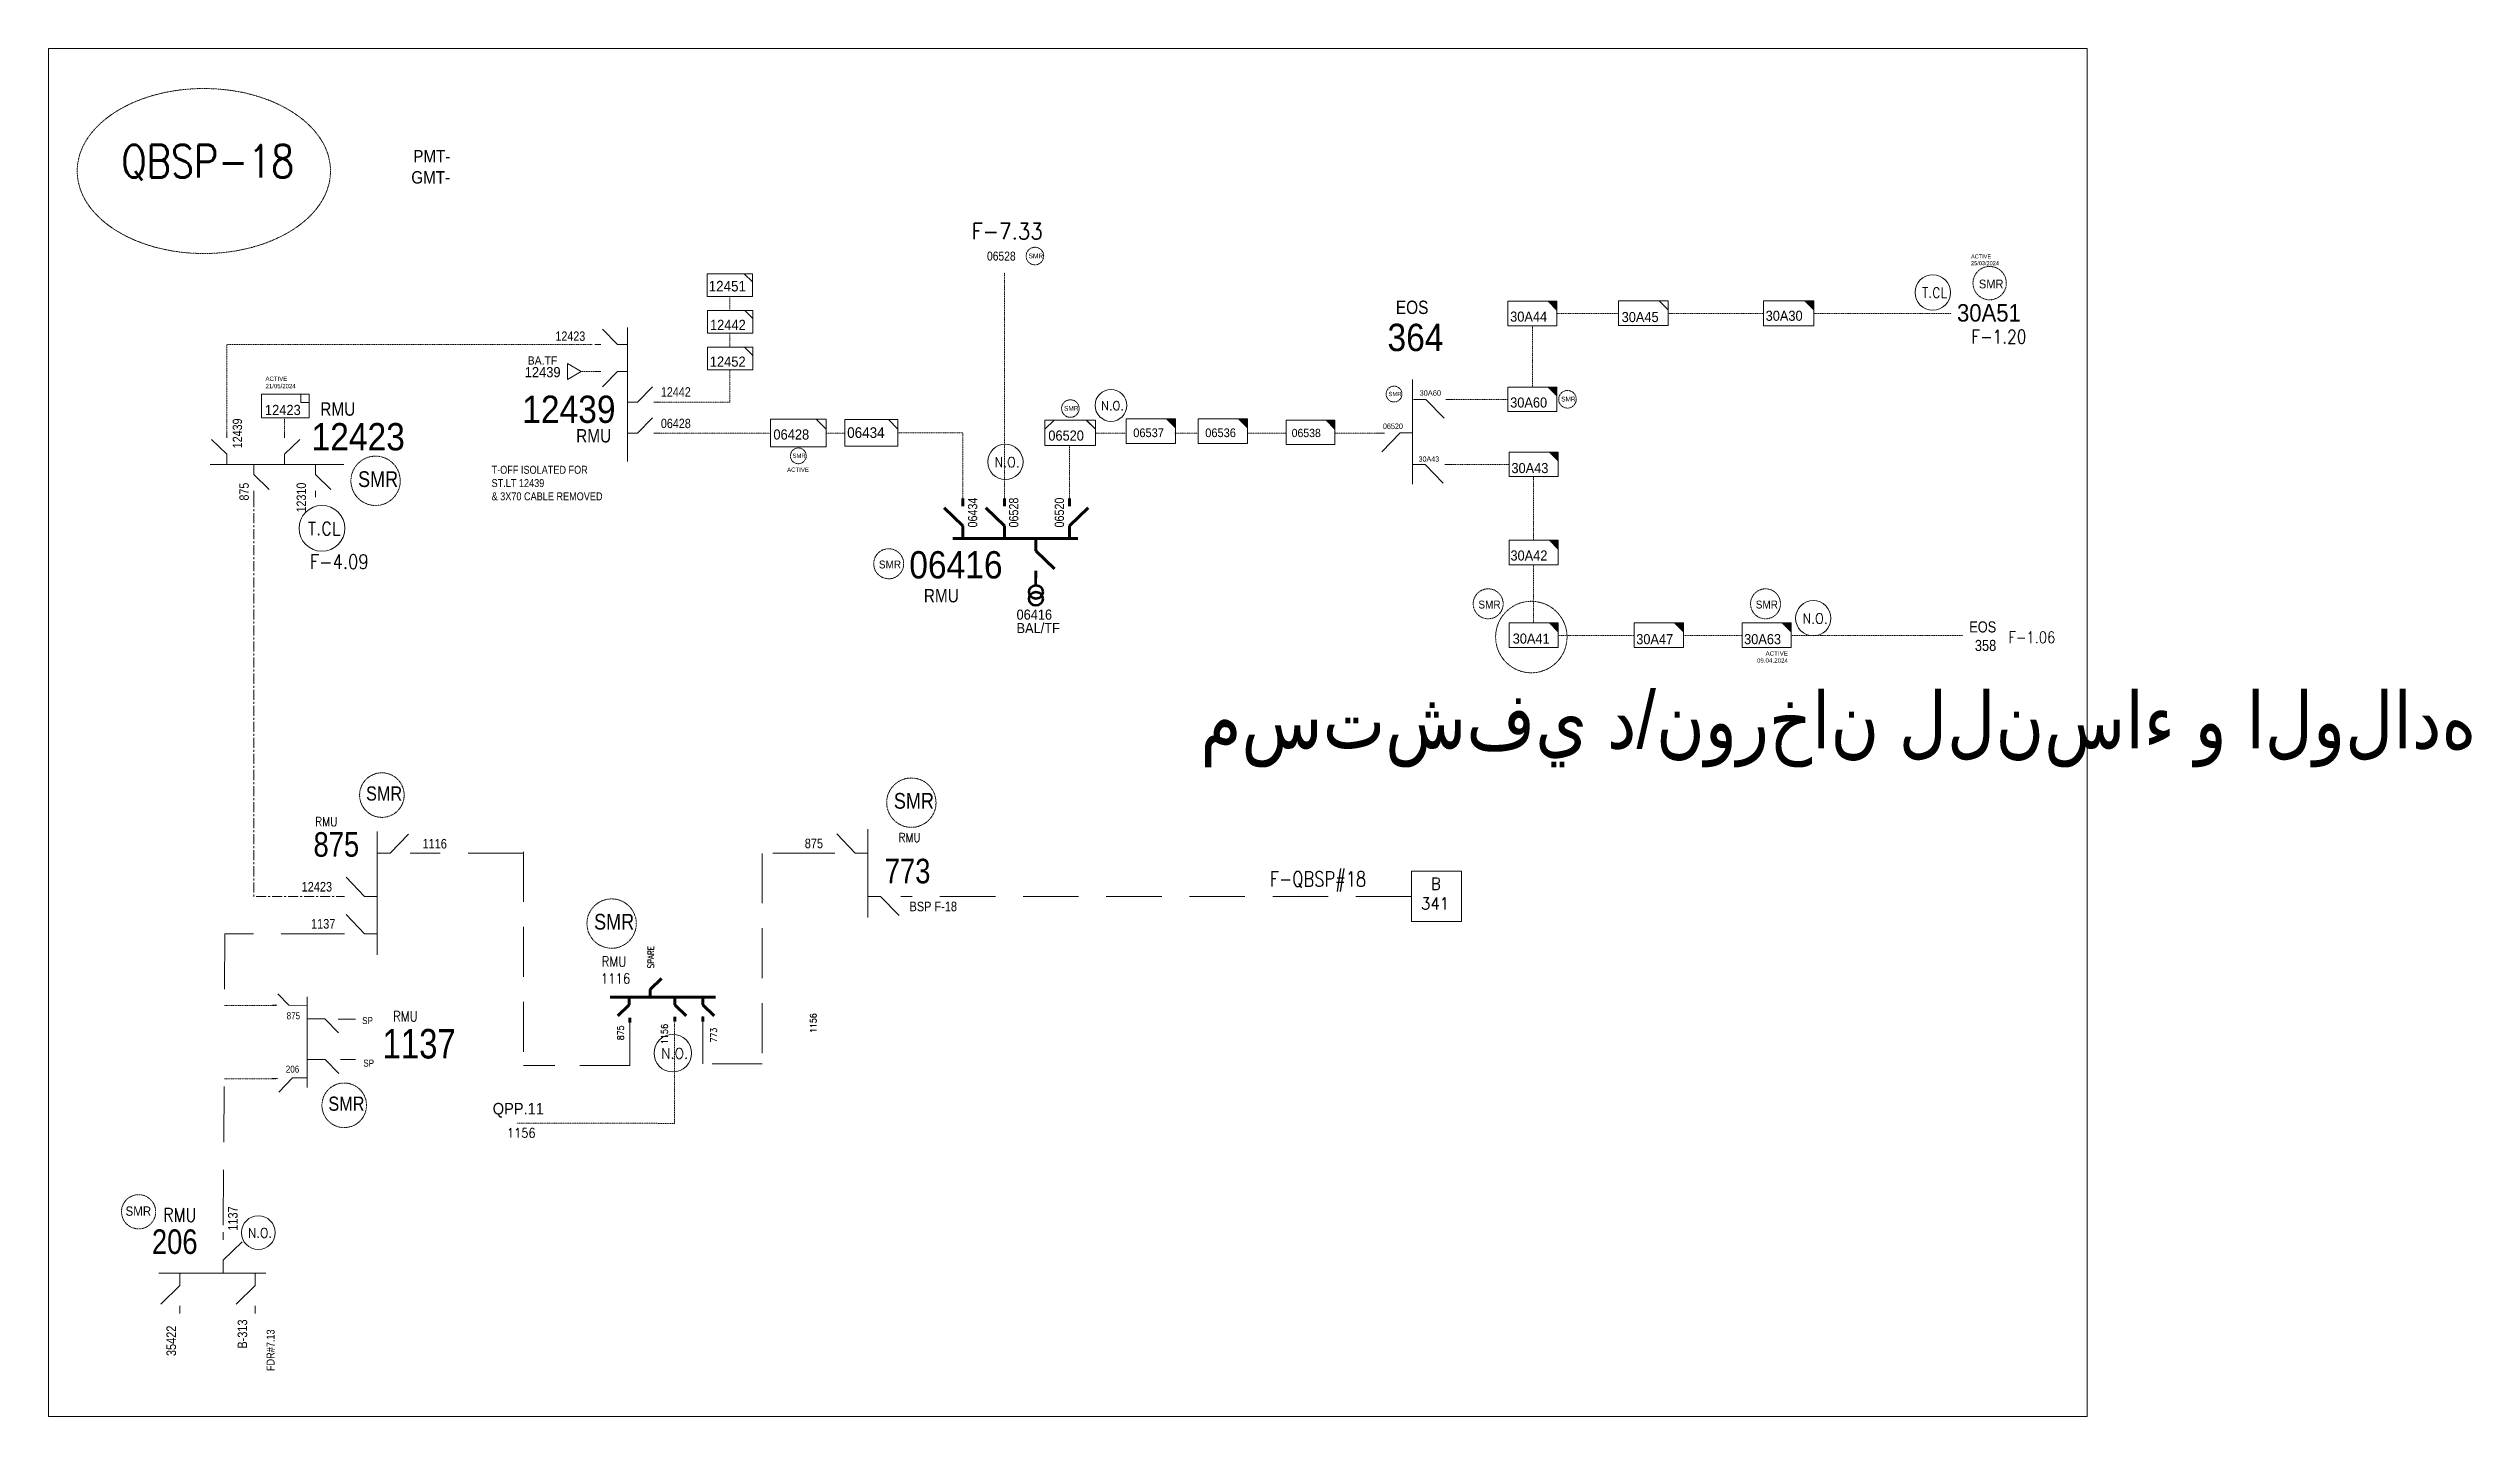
# Model space of a CAD drawing. Header units: metres. Extents: x 65984 to 144644, y -19036 to 23726.
# Drawn here: x 86736 to 88465, y -5828 to -4851 of the extents above; entities that cross this region are included whole.
import ezdxf
from ezdxf.enums import TextEntityAlignment as Align

# ---------------------------------------------------------------- set-up
doc = ezdxf.new("R2010")
doc.units = ezdxf.units.M
doc.header["$MEASUREMENT"] = 0
for name, pattern in [('( Center )', [2, 1.25, -0.25, 0.25, -0.25]), ('DGN Style 3', [0.013877, 0, -0.013877]), ('HIDDEN2', [2381.25, 1587.5, -793.75])]:
    doc.linetypes.add(name, pattern=pattern)
doc.layers.get('0').update_dxf_attribs({"color": 95, "lineweight": 40})
for name, color, linetype, lineweight in [('d_eos', 111, 'Continuous', 40), ('d_eos no', 121, 'Continuous', 40), ('d_switch', 95, 'Continuous', 40), ('d_tf', 1, 'Continuous', 40), ('d_tf no', 6, 'Continuous', 40), ('d_tf_200', 1, 'Continuous', 40), ('d_ug cable', 95, 'Continuous', 40), ('d_ug main line', 95, 'Continuous', 40), ('d_unit sub', 7, 'Continuous', 40), ('fedr no', 95, 'Continuous', 40), ('GRID STATION  04', 7, 'Continuous', 40), ('Level 37', 7, 'Continuous', 0), ('O H MAIN FEEDER', 4, 'Continuous', 100), ('SW N O', 114, 'Continuous', 30)]:
    doc.layers.add(name, color=color, linetype=linetype, lineweight=lineweight)
doc.styles.add('NASKHF', font='naskhf.shx', dxfattribs={"height": 8})
doc.styles.get("Standard").update_dxf_attribs({"font": 'txt.shx'})
doc.styles.add('Style-Arial', font='arial.ttf')
doc.styles.add('Style-ENGINEERING', font='ENGINEERING.shx')
doc.styles.add('Style-msdefault', font='msdefault.shx')
doc.styles.add('Style-simplex', font='simplex.shx')
doc.styles.add('Style-STANDARD', font='STANDARD.shx')

msp = doc.modelspace()

# ---------------------------------------------------------------- texts
at = {"color": 4, "insert": (87977.4, -5289.6), "char_height": 3.028, "attachment_point": 9}
msp.add_mtext('\\FENGINEERING;\\H1x;\\W1.09375;ACTIVE\\P09.04.2024', dxfattribs=at)
at = {"layer": 'd_eos no', "color": 7, "linetype": 'Continuous', "lineweight": 13, "style": 'Style-Arial', "width": 0.88}
for s, height, p in [('PMT-', 8.84, (86996, -4923.7)), ('GMT-', 8.84, (86994.6, -4938.8)), ('12439', 19.49, (87073.8, -5099))]:
    msp.add_text(s, height=height, dxfattribs=at).set_placement(p, align=Align.TOP_LEFT)
at = {"layer": 'd_eos no', "color": 2, "linetype": 'Continuous', "lineweight": 13, "style": 'Style-Arial', "width": 0.88}
for s, height, p in [('364', 19.49, (87691.5, -5047.7)), ('مستشفي د/نورخان للنساء و الولاده', 40.906, (87557.9, -5309.8))]:
    msp.add_text(s, height=height, dxfattribs=at).set_placement(p, align=Align.TOP_LEFT)
at = {"layer": 'd_eos no', "color": 121, "linetype": 'Continuous', "lineweight": 13, "style": 'Style-Arial', "width": 0.88}
msp.add_text('12423', height=19.49, dxfattribs=at).set_placement((86923.4, -5118.6), align=Align.TOP_LEFT)
at = {"layer": 'd_eos no', "color": 2, "linetype": 'Continuous', "lineweight": 140, "style": 'Style-Arial', "width": 0.88}
msp.add_text('06416', height=19.49, dxfattribs=at).set_placement((87350.1, -5210), align=Align.TOP_LEFT)
at = {"layer": 'd_eos no', "color": 2, "linetype": 'Continuous', "lineweight": 13, "style": 'Style-msdefault', "width": 0.833333}
for s, p in [('875', (86924.8, -5428.1)), ('773', (87332.6, -5447.1)), ('206', (86809.4, -5711.6))]:
    msp.add_text(s, height=17.54, dxfattribs=at).set_placement(p)
at = {"layer": 'd_eos no', "color": 2, "linetype": 'Continuous', "lineweight": 13, "ltscale": 1.150942, "style": 'Style-msdefault', "width": 0.833333}
msp.add_text('1137', height=21.07, dxfattribs=at).set_placement((86974.1, -5572.1))
at = {"layer": 'd_switch', "color": 7, "linetype": 'Continuous', "lineweight": 13, "style": 'Style-ENGINEERING', "width": 0.857143}
for s, rotation, p in [('12423', 0.0087, (87097.5, -5053.2)), ('12442', 359.9913, (87172.8, -5093)), ('12439', 90.0075, (86867.1, -5136.6)), ('06428', 359.9913, (87172.8, -5115.5)), ('875', 90, (86871.9, -5173.9)), ('12310', 90, (86912.7, -5182.4))]:
    msp.add_text(s, height=6.68, rotation=rotation, dxfattribs=at).set_placement(p, align=Align.TOP_LEFT)
at = {"layer": 'd_switch', "color": 2, "linetype": 'Continuous', "lineweight": 13, "ltscale": 0.719656, "style": 'Style-ENGINEERING', "width": 0.857143}
msp.add_text('30A60', height=3.87, dxfattribs=at).set_placement((87714.4, -5095.2), align=Align.TOP_LEFT)
at = {"layer": 'd_switch', "color": 2, "linetype": 'Continuous', "lineweight": 13, "ltscale": 0.717523, "style": 'Style-ENGINEERING', "width": 0.857143}
msp.add_text('06520', height=3.94, dxfattribs=at).set_placement((87688.2, -5118.9), align=Align.TOP_LEFT)
at = {"layer": 'd_switch', "color": 1, "linetype": 'Continuous', "lineweight": 30, "ltscale": 1.727161, "style": 'Style-ENGINEERING', "width": 0.857143}
for p in [(86956.6, -5153), (87339.1, -5382.6), (87125.1, -5468.9)]:
    msp.add_text('SMR', height=11.23, rotation=0.0026, dxfattribs=at).set_placement(p, align=Align.TOP_LEFT)
at = {"layer": 'd_switch', "color": 2, "linetype": 'Continuous', "lineweight": 13, "ltscale": 0.703622, "style": 'Style-ENGINEERING', "width": 0.857143}
msp.add_text('30A43', height=3.71, dxfattribs=at).set_placement((87713.7, -5142.4), align=Align.TOP_LEFT)
at = {"layer": 'd_switch', "color": 7, "linetype": 'Continuous', "lineweight": 30, "style": 'Style-ENGINEERING', "width": 0.857143}
for s, p in [('06434', (87392, -5193.1)), ('06528', (87421.3, -5193.1)), ('06520', (87453.9, -5193.1))]:
    msp.add_text(s, height=6.68, rotation=90, dxfattribs=at).set_placement(p, align=Align.TOP_LEFT)
at = {"layer": 'd_switch', "color": 1, "linetype": 'Continuous', "lineweight": 30, "ltscale": 1.554445, "style": 'Style-ENGINEERING', "width": 0.857143}
for p in [(86962.3, -5377.9), (86935.4, -5599.3)]:
    msp.add_text('SMR', height=10.11, rotation=0.0026, dxfattribs=at).set_placement(p, align=Align.TOP_LEFT)
at = {"layer": 'd_switch', "color": 55, "linetype": 'Continuous', "lineweight": 13, "style": 'Style-msdefault', "width": 0.857143}
msp.add_text('FDR#7.13', height=5.69, rotation=90, dxfattribs=at).set_placement((86891.3, -5795.2), align=Align.TOP_LEFT)
at = {"layer": 'd_switch', "color": 2, "linetype": 'Continuous', "lineweight": 13, "attachment_point": 1, "style": 'NASKHF'}
for s, insert, char_height in [('\\Fmsdefault;\\H1x;\\W0.857143;06528\\P', (87405.6, -4996.2), 6.415), ('\\Fmsdefault;\\H1x;\\W0.857143;T-OFF ISOLATED FOR \\PST.LT 12439\\P& 3X70 CABLE REMOVED', (87051.9, -5149.1), 5.679)]:
    msp.add_mtext(s, dxfattribs=dict(at, insert=insert, char_height=char_height))
at = {"layer": 'd_tf no', "color": 1, "linetype": 'Continuous', "lineweight": 40, "style": 'Style-msdefault', "width": 0.945946}
for height, p in [(3.39, (87435.3, -4997.6)), (6.26, (88113.7, -5016.2)), (3.05, (87692.2, -5096.3)), (3.39, (87815.5, -5099.8)), (3.39, (87460.6, -5106.4)), (3.05, (87266.8, -5140.4)), (5.64, (87328.4, -5216.7)), (5.64, (87756.4, -5245.3)), (5.64, (87954.4, -5245.3))]:
    msp.add_text('SMR', height=height, dxfattribs=at).set_placement(p, align=Align.TOP_LEFT)
at = {"layer": 'd_tf no', "color": 194, "linetype": 'Continuous', "lineweight": 13, "style": 'Style-msdefault'}
for s, height, width, p in [('12451', 7.56, 0.947368, (87206.9, -5017.1)), ('12442', 7.26, 0.947368, (87207.8, -5044.9)), ('30A44', 7.21, 0.945946, (87779.1, -5039)), ('30A45', 7.21, 0.945946, (87858.7, -5039.3)), ('30A30', 7.21, 0.945946, (87961.5, -5038.4)), ('12439', 7.26, 0.947368, (87075.6, -5078.6)), ('12452', 7.26, 0.947368, (87207.7, -5071.1)), ('06434', 7.58, 0.947368, (87305.8, -5121.6)), ('06537', 6.22, 0.947368, (87510, -5122.4)), ('06536', 6.22, 0.947368, (87561.4, -5122.4)), ('06538', 5.91, 0.947368, (87623.1, -5122.7)), ('30A43', 7.21, 0.945946, (87780, -5147.1)), ('30A42', 7.21, 0.945946, (87779.3, -5209.5)), ('30A47', 7.21, 0.945946, (87869.1, -5269.2))]:
    msp.add_text(s, height=height, dxfattribs=dict(at, width=width)).set_placement(p, align=Align.TOP_LEFT)
at = {"layer": 'd_tf no', "color": 7, "linetype": 'Continuous', "lineweight": 13, "style": 'Style-msdefault', "width": 0.947368}
msp.add_text('BA.TF', height=5.88, dxfattribs=at).set_placement((87077.7, -5071), align=Align.TOP_LEFT)
at = {"layer": 'd_tf no', "color": 2, "linetype": 'Continuous', "lineweight": 13, "style": 'Style-msdefault'}
for s, height, width, p in [('30A60', 7.21, 0.945946, (87779.1, -5100.3)), ('12423', 7.26, 0.947368, (86890.1, -5105.6)), ('06520', 7.21, 0.945946, (87449.4, -5123.9)), ('30A41', 7.21, 0.945946, (87780.9, -5268.8)), ('30A63', 7.21, 0.945946, (87946.1, -5269.2))]:
    msp.add_text(s, height=height, dxfattribs=dict(at, width=width)).set_placement(p, align=Align.TOP_LEFT)
at = {"layer": 'd_tf no', "color": 121, "linetype": 'Continuous', "lineweight": 13, "style": 'Style-msdefault', "width": 0.947368}
msp.add_text('06428', height=7.26, dxfattribs=at).set_placement((87253.1, -5123.1), align=Align.TOP_LEFT)
at = {"layer": 'd_tf no', "color": 2, "linetype": 'Continuous', "lineweight": 40, "style": 'Style-msdefault', "width": 0.945946}
for s, p in [('06416', (87426.7, -5251.7)), ('BAL/TF', (87426.7, -5261.3))]:
    msp.add_text(s, height=7.21, dxfattribs=at).set_placement(p, align=Align.TOP_LEFT)
at = {"layer": 'd_tf no', "color": 121, "linetype": 'Continuous', "lineweight": 40, "attachment_point": 1, "style": 'NASKHF'}
for s, insert, char_height in [('\\Fmsdefault;\\H1x;\\W0.945946;ACTIVE\\P25/03/2024', (88108.1, -4998.2), 2.896), ('\\Fmsdefault;\\H1x;\\W0.945946;ACTIVE\\P21/05/2024', (86890.5, -5085.4), 3.134), ('\\Fmsdefault;\\H1x;\\W0.945946;ACTIVE\\P', (87262.9, -5150.3), 3.134)]:
    msp.add_mtext(s, dxfattribs=dict(at, insert=insert, char_height=char_height))
at = {"layer": 'd_tf no', "color": 121, "linetype": 'Continuous', "lineweight": 13, "insert": (88098.1, -5033.7), "char_height": 12.457, "attachment_point": 1, "style": 'NASKHF'}
msp.add_mtext('\\Fmsdefault;\\H1x;\\W0.945946;30A51', dxfattribs=at)
at = {"layer": 'd_tf no', "color": 55, "linetype": 'Continuous', "lineweight": 13, "insert": (87089.3, -5603.8), "char_height": 8.26, "attachment_point": 3, "style": 'NASKHF'}
msp.add_mtext('\\Fmsdefault;\\H1x;\\W0.945946;QPP.11', dxfattribs=at)
at = {"layer": 'd_tf no', "color": 2, "lineweight": 13, "insert": (86790.6, -5677.7), "char_height": 6.658, "attachment_point": 1, "style": 'NASKHF'}
msp.add_mtext('\\Fmsdefault;\\H1x;\\W0.925;SMR\\P', dxfattribs=at)
at = {"layer": 'fedr no', "color": 6, "linetype": 'Continuous', "lineweight": 13, "style": 'Style-STANDARD', "width": 0.909091}
msp.add_text('QBSP-18', height=23.18, dxfattribs=at).set_placement((86849.3, -4931.7), align=Align.MIDDLE_CENTER)
at = {"layer": 'fedr no', "color": 55, "linetype": 'Continuous', "lineweight": 13, "style": 'Style-STANDARD', "width": 0.909091}
for s, height, p in [('F-1.20', 9.7, (88128, -5056.9)), ('F-4.09', 10.37, (86943.2, -5217.5)), ('F-1.06', 8.27, (88151.5, -5271.5))]:
    msp.add_text(s, height=height, dxfattribs=at).set_placement(p, align=Align.MIDDLE_CENTER)
at = {"layer": 'fedr no', "color": 55, "linetype": 'Continuous', "lineweight": 13, "insert": (87420, -4981.7), "char_height": 11.44, "attachment_point": 5, "style": 'Style-STANDARD'}
msp.add_mtext('F-7.33', dxfattribs=at)
at = {"layer": 'GRID STATION  04', "color": 7, "linetype": 'Continuous', "lineweight": 13, "style": 'Style-STANDARD', "width": 0.866667}
msp.add_text('F-QBSP#18', height=10.74, dxfattribs=at).set_placement((87641.9, -5443.9), align=Align.MIDDLE_CENTER)
at = {"layer": 'GRID STATION  04', "color": 194, "linetype": 'Continuous', "lineweight": 13, "style": 'Style-STANDARD'}
for s, p in [('B', (87726, -5447.4)), ('341', (87725.5, -5461.5))]:
    msp.add_text(s, height=8.59, dxfattribs=at).set_placement(p, align=Align.MIDDLE_CENTER)
at = {"layer": 'Level 37', "color": 2, "linetype": 'Continuous', "lineweight": 13, "style": 'Style-msdefault', "width": 0.86}
msp.add_text('EOS', height=9.55, rotation=0.0004, dxfattribs=at).set_placement((87720.7, -5031.2), align=Align.TOP_RIGHT)
at = {"layer": 'Level 37', "color": 2, "linetype": 'Continuous', "lineweight": 13, "style": 'Style-msdefault'}
for s, height, width, p in [('RMU', 9.55, 0.86, (86929.6, -5103.8)), ('1116', 6.82, 0.857143, (87002.6, -5415.4)), ('875', 6.82, 0.857143, (87275.5, -5415.2))]:
    msp.add_text(s, height=height, dxfattribs=dict(at, width=width)).set_placement(p, align=Align.TOP_LEFT)
at = {"layer": 'Level 37', "color": 7, "linetype": 'Continuous', "lineweight": 13, "style": 'Style-msdefault'}
for s, height, width, p in [('RMU', 9.55, 0.86, (87112.3, -5122.9)), ('BSP F-18', 6.82, 0.857143, (87350.3, -5460.2))]:
    msp.add_text(s, height=height, dxfattribs=dict(at, width=width)).set_placement(p, align=Align.TOP_LEFT)
at = {"layer": 'Level 37', "color": 2, "linetype": 'Continuous', "lineweight": 100, "style": 'Style-msdefault', "width": 0.86}
msp.add_text('RMU', height=9.55, dxfattribs=at).set_placement((87360.5, -5237), align=Align.TOP_LEFT)
at = {"layer": 'Level 37', "color": 2, "linetype": 'Continuous', "lineweight": 13, "ltscale": 0.729, "style": 'Style-simplex', "width": 0.854701}
for p in [(86933.9, -5403.1), (87350.3, -5414.4)]:
    msp.add_text('RMU', height=6.45, dxfattribs=at).set_placement(p, align=Align.MIDDLE_CENTER)
at = {"layer": 'Level 37', "color": 2, "linetype": 'Continuous', "lineweight": 13, "style": 'Style-msdefault', "width": 0.857143}
msp.add_text('12423', height=6.82, rotation=359.9921, dxfattribs=at).set_placement((86916.3, -5446.1), align=Align.TOP_LEFT)
msp.add_text('1137', height=6.82, dxfattribs=at).set_placement((86940.4, -5479.4), align=Align.RIGHT)
at = {"layer": 'Level 37', "color": 2, "linetype": 'Continuous', "lineweight": 53, "ltscale": 1.434964, "style": 'Style-simplex', "width": 0.854701}
for s, p in [('RMU', (87139.3, -5502.9)), ('1116', (87140.4, -5515))]:
    msp.add_text(s, height=7.16, rotation=359.9925, dxfattribs=at).set_placement(p, align=Align.MIDDLE_CENTER)
at = {"layer": 'Level 37', "color": 7, "linetype": 'Continuous', "lineweight": 53, "ltscale": 1.291468, "width": 0.909091}
for s, style, p in [('SPARE', 'Style-STANDARD', (87165.6, -5499.8)), ('1156', 'Style-simplex', (87281.6, -5546.9))]:
    msp.add_text(s, height=4.51, rotation=89.9925, dxfattribs=dict(at, style=style)).set_placement(p, align=Align.MIDDLE_CENTER)
at = {"layer": 'Level 37', "color": 2, "linetype": 'Continuous', "lineweight": 13, "ltscale": 0.81, "style": 'Style-msdefault', "width": 0.857143}
for s, p in [('875', (86915.2, -5539.1)), ('SP', (86967.2, -5542.5)), ('206', (86914.6, -5577.2)), ('SP', (86968, -5572.9))]:
    msp.add_text(s, height=5.02, rotation=359.9921, dxfattribs=at).set_placement(p, align=Align.TOP_RIGHT)
at = {"layer": 'Level 37', "color": 2, "linetype": 'Continuous', "lineweight": 13, "ltscale": 0.81, "style": 'Style-simplex', "width": 0.854701}
msp.add_text('RMU', height=7.16, dxfattribs=at).set_placement((86990.4, -5542), align=Align.MIDDLE_CENTER)
at = {"layer": 'Level 37', "color": 2, "linetype": 'Continuous', "lineweight": 53, "ltscale": 1.291468, "style": 'Style-simplex', "width": 0.909091}
for s, p in [('875', (87144, -5553.8)), ('773', (87210.5, -5555.4))]:
    msp.add_text(s, height=4.51, rotation=89.9925, dxfattribs=at).set_placement(p, align=Align.MIDDLE_CENTER)
at = {"layer": 'Level 37', "color": 7, "linetype": 'Continuous', "lineweight": 53, "ltscale": 1.121931, "style": 'Style-simplex', "width": 0.909091}
msp.add_text('1156', height=4.7, rotation=89.9925, dxfattribs=at).set_placement((87175.3, -5554.7), align=Align.MIDDLE_CENTER)
at = {"layer": 'Level 37', "color": 7, "linetype": 'Continuous', "lineweight": 53, "ltscale": 1.494464, "style": 'Style-simplex', "width": 0.909091}
msp.add_text('1156', height=6.55, rotation=359.9925, dxfattribs=at).set_placement((87073.1, -5625.2), align=Align.MIDDLE_CENTER)
at = {"layer": 'Level 37', "color": 2, "linetype": 'Continuous', "lineweight": 13, "style": 'Style-simplex', "width": 0.854701}
msp.add_text('RMU', height=9.73, dxfattribs=at).set_placement((86829.3, -5683.7), align=Align.MIDDLE_CENTER)
at = {"layer": 'Level 37', "color": 7, "linetype": 'Continuous', "lineweight": 13, "style": 'Style-msdefault', "width": 0.857143}
for s, p in [('1137', (86863.8, -5695)), ('B-313', (86870.6, -5779.2)), ('35422', (86819.8, -5784.5))]:
    msp.add_text(s, height=6.82, rotation=90, dxfattribs=at).set_placement(p, align=Align.TOP_LEFT)
at = {"layer": 'Level 37', "color": 7, "linetype": 'Continuous', "lineweight": 13, "insert": (88126.1, -5260.1), "char_height": 7.938, "attachment_point": 3, "rotation": 0.0004, "style": 'NASKHF'}
msp.add_mtext('\\Fmsdefault;\\H1x;\\W0.86;EOS\\P358', dxfattribs=at)

# ---------------------------------------------------------------- blocks, each defined once
blk = doc.blocks.new('TF_8')
at = {"color": 0, "linetype": 'ByBlock', "lineweight": -2}
blk.add_line((6.3, 4.95), (9.9, 1.35), dxfattribs=at)
blk.add_3dface([(-10.1, 4.95), (9.9, 4.95), (9.9, -5.05), (-10.1, -5.05)], dxfattribs=at)
blk = doc.blocks.new('exist.us-1000kva')
at = {"color": 0, "linetype": 'ByBlock', "lineweight": -2, "flags": 128}
blk.add_lwpolyline([(40, 12.9), (32.8, 20), (40, 20)], close=True, dxfattribs=at)
at = {"color": 0, "linetype": 'ByBlock', "lineweight": -2, "extrusion": (0, 0, -1)}
blk.add_solid([(-40, 12.9), (-32.8, 20), (-40, 20)], dxfattribs=at)
at = {"color": 0, "linetype": 'ByBlock', "lineweight": -2, "xscale": 2, "yscale": 2}
blk.add_blockref('TF_8', (20.2, 10.1), dxfattribs=at)
blk = doc.blocks.new('*U1295')
at = {"layer": 'd_eos', "color": 2, "linetype": 'Continuous', "lineweight": 13, "ltscale": 0.849632}
for p, q in [((0, 16.15), (0, -16.17)), ((4.65, 8.41), (11.45, 15.41)), ((0, 8.41), (4.65, 8.41)), ((12.09, 8.41), (14.92, 8.41)), ((-12.09, -7.45), (-14.92, -7.45)), ((-4.65, -7.45), (-11.44, -14.45)), ((0, -7.45), (-4.65, -7.45))]:
    blk.add_line(p, q, dxfattribs=at)
blk = doc.blocks.new('TF3')
at = {"color": 0, "linetype": 'ByBlock', "lineweight": -2}
for p, q in [((11.3, 9), (18.3, 9)), ((18.3, 9), (18.3, 2))]:
    blk.add_line(p, q, dxfattribs=at)
at = {"color": 0, "linetype": 'ByBlock', "lineweight": -2, "flags": 128}
blk.add_lwpolyline([(18.3, 2), (11.3, 2), (11.3, 9)], dxfattribs=at)
at = {"color": 0, "linetype": 'ByBlock', "lineweight": -2}
blk.add_3dface([(-21.7, 9), (18.3, 9), (18.3, -11), (-21.7, -11)], dxfattribs=at)
blk = doc.blocks.new('TFU_158')
at = {"layer": 'd_tf_200', "color": 2, "linetype": 'Continuous', "lineweight": 53}
blk.add_line((0, 10), (0, 0), dxfattribs=at)
at = {"layer": 'd_tf_200', "color": 2, "linetype": 'Continuous', "lineweight": 53, "extrusion": (0, 0, -1)}
for centre in [(0, 30), (0, 20)]:
    blk.add_circle(centre, 10, dxfattribs=at)
blk = doc.blocks.new('*U893')
at = {"layer": 'SW N O', "color": 3, "lineweight": 13}
blk.add_circle((0, 0), 16.8, dxfattribs=at)
at = {"layer": 'SW N O', "color": 3, "lineweight": 13, "style": 'Style-STANDARD'}
blk.add_text('N.O.', height=9.6, dxfattribs=at).set_placement((1.7, -0.2), align=Align.MIDDLE_CENTER)
blk = doc.blocks.new('*U2657')
at = {"layer": 'd_unit sub', "color": 2, "linetype": 'Continuous', "lineweight": 13, "flags": 128}
for points in [[(-9.48, 1.38), (-6.07, 4.73), (-9.48, 4.73)], [(9.49, 1.32), (6.02, 4.73), (9.5, 4.73)]]:
    blk.add_lwpolyline(points, close=True, dxfattribs=at)
at = {"layer": 'd_unit sub', "color": 2, "linetype": 'Continuous', "lineweight": 13, "xscale": 0.9486633457507602, "yscale": 0.9486633457507602, "zscale": 0.4380515265747435, "rotation": 359.9999999999999}
blk.add_blockref('TF_8', (0.1, 0.04), dxfattribs=at)
blk = doc.blocks.new('TRA1_1332')
at = {"layer": 'd_tf', "color": 194, "linetype": 'Continuous', "lineweight": 13, "ltscale": 0.000623274, "flags": 128}
blk.add_lwpolyline([(10, -17), (0, 0), (-10, -17)], close=True, dxfattribs=at)
blk = doc.blocks.new('TRA1_1331')
at = {"layer": 'd_tf', "color": 194, "linetype": 'Continuous', "lineweight": 13, "ltscale": 0.000623274, "xscale": 1.000046566207833, "yscale": 1.000046566207833, "zscale": 1.000046566207833, "rotation": 180}
blk.add_blockref('TRA1_1332', (0, 0), dxfattribs=at)
blk = doc.blocks.new('*U3251')
at = {"layer": 'd_unit sub', "color": 194, "linetype": 'Continuous', "lineweight": 13, "flags": 128}
blk.add_lwpolyline([(5.07, 3.99), (7.93, 3.99), (7.93, 1.13)], close=True, dxfattribs=at)
at = {"layer": 'd_unit sub', "color": 194, "linetype": 'Continuous', "lineweight": 13, "xscale": 0.7946313405145358, "yscale": 0.7946313405145358, "zscale": 0.3800732298707372, "rotation": 359.9999999999999}
blk.add_blockref('TF_8', (0.07, 0.05), dxfattribs=at)
blk = doc.blocks.new('*U3429')
at = {"layer": 'd_unit sub', "color": 2, "linetype": 'Continuous', "lineweight": 13, "flags": 128}
blk.add_lwpolyline([(5.07, 3.99), (7.93, 3.99), (7.93, 1.13)], close=True, dxfattribs=at)
at = {"layer": 'd_unit sub', "color": 2, "linetype": 'Continuous', "lineweight": 13, "xscale": 0.7946313405145357, "yscale": 0.7946313405145357, "zscale": 0.3096581300895996, "rotation": 359.9999999999999}
blk.add_blockref('TF_8', (0.07, 0.05), dxfattribs=at)
blk = doc.blocks.new('*U1280')
at = {"layer": 'SW N O', "color": 1, "lineweight": 13}
blk.add_circle((0, 0), 16.8, dxfattribs=at)
at = {"layer": 'SW N O', "color": 1, "lineweight": 13, "style": 'Style-STANDARD'}
blk.add_text('T.CL', height=9.6, dxfattribs=at).set_placement((1.7, -0.2), align=Align.MIDDLE_CENTER)
blk = doc.blocks.new('*U3928')
at = {"layer": 'd_unit sub', "color": 194, "linetype": 'Continuous', "lineweight": 13, "flags": 128}
blk.add_lwpolyline([(5.07, 3.99), (7.93, 3.99), (7.93, 1.13)], close=True, dxfattribs=at)
at = {"layer": 'd_unit sub', "color": 194, "linetype": 'Continuous', "lineweight": 13, "xscale": 0.7946313405145357, "yscale": 0.7946313405145357, "zscale": 0.2920999212517954, "rotation": 359.9999999999999}
blk.add_blockref('TF_8', (0.07, 0.05), dxfattribs=at)
blk = doc.blocks.new('*U3951')
at = {"layer": 'd_unit sub', "color": 194, "linetype": 'Continuous', "lineweight": 13, "flags": 128}
blk.add_lwpolyline([(5.07, 3.99), (7.93, 3.99), (7.93, 1.13)], close=True, dxfattribs=at)
at = {"layer": 'd_unit sub', "color": 194, "linetype": 'Continuous', "lineweight": 13, "xscale": 0.7946313405145357, "yscale": 0.7946313405145357, "zscale": 0.3422738585832414, "rotation": 359.9999999999999}
blk.add_blockref('TF_8', (0.07, 0.05), dxfattribs=at)
blk = doc.blocks.new('*U3978')
at = {"layer": 'SW N O', "color": 3, "lineweight": 13, "ltscale": 0.426762}
blk.add_circle((0, 0), 16.8, dxfattribs=at)
at = {"layer": 'SW N O', "color": 3, "lineweight": 13, "style": 'Style-STANDARD'}
blk.add_text('N.O.', height=9.6, dxfattribs=at).set_placement((1.7, -0.2), align=Align.MIDDLE_CENTER)
blk = doc.blocks.new('*U4109')
at = {"layer": 'SW N O', "color": 3, "lineweight": 13, "ltscale": 0.426762}
blk.add_circle((0, 0), 16.8, dxfattribs=at)
at = {"layer": 'SW N O', "color": 3, "lineweight": 13, "style": 'Style-STANDARD'}
blk.add_text('N.O.', height=9.6, dxfattribs=at).set_placement((1.7, -0.2), align=Align.MIDDLE_CENTER)

# ---------------------------------------------------------------- linework, layer by layer
at = {"color": 7, "linetype": 'DGN Style 3', "lineweight": 13}
msp.add_line((87125.6, -5081.7), (87115.9, -5081.7), dxfattribs=at)
at = {"color": 214, "linetype": 'DGN Style 3', "lineweight": 13}
for p, q in [((87182.6, -5618.4), (87182.6, -5546.2)), ((87182.4, -5618.4), (87070, -5618.2))]:
    msp.add_line(p, q, dxfattribs=at)
at = {"layer": 'd_eos', "color": 7, "linetype": 'Continuous', "lineweight": 13, "ltscale": 1.071132}
for p, q in [((87148.9, -5050.3), (87148.9, -5146)), ((87130, -5062.4), (87125.6, -5062.5)), ((87141.7, -5062.4), (87131, -5051.5)), ((87148.9, -5062.4), (87141.7, -5062.4)), ((87130, -5081.8), (87125.6, -5081.7)), ((87141.7, -5081.8), (87131, -5092.7)), ((87148.9, -5081.8), (87141.7, -5081.8)), ((87156.2, -5103.6), (87166.8, -5092.7)), ((87148.9, -5103.6), (87156.2, -5103.6)), ((87156.2, -5125.7), (87166.8, -5114.8)), ((87167.8, -5103.6), (87172.2, -5103.6)), ((87148.9, -5125.7), (87156.2, -5125.7)), ((87167.8, -5125.7), (87172.2, -5125.7)), ((86882.3, -5155.4), (86893.2, -5166)), ((86926.2, -5155.4), (86937.1, -5166))]:
    msp.add_line(p, q, dxfattribs=at)
at = {"layer": 'd_eos', "color": 2, "linetype": 'Continuous', "lineweight": 13, "ltscale": 1.219067}
for p, q in [((87709.4, -5087.5), (87709.4, -5162.2)), ((87710.1, -5101.7), (87719, -5101.7)), ((87719, -5101.7), (87732, -5115)), ((87733.2, -5101.7), (87738.6, -5101.7)), ((87689.3, -5125.7), (87683.9, -5125.7)), ((87700.5, -5125.6), (87687.5, -5139)), ((87709.4, -5125.6), (87700.5, -5125.6)), ((87709.4, -5148.1), (87718.3, -5148.1)), ((87718.3, -5148.1), (87731.3, -5161.4)), ((87732.5, -5148.1), (87737.9, -5148.1))]:
    msp.add_line(p, q, dxfattribs=at)
at = {"layer": 'd_eos', "color": 2, "linetype": 'Continuous', "lineweight": 13, "ltscale": 1.071132}
for p, q in [((86863, -5140.8), (86852, -5130.2)), ((86863, -5129.2), (86863, -5124.8)), ((86904.1, -5129.2), (86904.1, -5124.8)), ((86904.1, -5140.8), (86915, -5130.2)), ((86850.9, -5148.1), (86946.5, -5148.1)), ((86863, -5148.1), (86863, -5140.8)), ((86882.3, -5148.1), (86882.3, -5155.4)), ((86904.1, -5148.1), (86904.1, -5140.8)), ((86926.2, -5148.1), (86926.2, -5155.4)), ((86882.3, -5167), (86882.3, -5171.4)), ((86926.2, -5167), (86926.2, -5171.4))]:
    msp.add_line(p, q, dxfattribs=at)
at = {"layer": 'd_eos', "color": 2, "linetype": 'Continuous', "lineweight": 211, "ltscale": 1.219067}
for p, q in [((87388.3, -5192), (87374.9, -5179)), ((87388.3, -5177.8), (87388.3, -5172.4)), ((87418.1, -5192), (87404.7, -5179)), ((87418.1, -5177.8), (87418.1, -5172.4)), ((87464.5, -5177.8), (87464.5, -5172.4)), ((87464.5, -5192), (87477.9, -5179)), ((87470.4, -5200.9), (87381.1, -5200.9)), ((87388.3, -5200.9), (87388.3, -5192)), ((87418.1, -5200.9), (87418.1, -5192)), ((87440.5, -5200.9), (87440.5, -5209.8)), ((87464.5, -5200.9), (87464.5, -5192)), ((87440.5, -5209.8), (87453.9, -5222.7)), ((87440.5, -5224), (87440.5, -5229.4))]:
    msp.add_line(p, q, dxfattribs=at)
at = {"layer": 'd_eos', "color": 2, "linetype": 'Continuous', "lineweight": 13, "ltscale": 1.243946}
for p, q in [((86970.3, -5498.2), (86970.3, -5410.1)), ((86979.4, -5425.5), (86992.7, -5411.9)), ((86970.3, -5425.5), (86979.4, -5425.5)), ((86993.9, -5425.5), (86999.4, -5425.5)), ((86961.3, -5456.4), (86948, -5442.8)), ((86946.8, -5456.4), (86941.3, -5456.4)), ((86970.3, -5456.4), (86961.3, -5456.4)), ((86946.8, -5483.1), (86941.3, -5483.1)), ((86961.3, -5483.1), (86948, -5469.4)), ((86970.3, -5483.1), (86961.3, -5483.1)), ((86860.3, -5716.1), (86873.9, -5702.9)), ((86814.3, -5725.2), (86890.7, -5725.2)), ((86829.4, -5725.2), (86829.4, -5734.2)), ((86860.3, -5725.2), (86860.3, -5716.1)), ((86883.2, -5725.2), (86883.2, -5734.2)), ((86829.4, -5734.2), (86815.7, -5747.5)), ((86883.2, -5734.2), (86869.5, -5747.5)), ((86829.4, -5748.7), (86829.4, -5754.2)), ((86883.2, -5748.7), (86883.2, -5754.2))]:
    msp.add_line(p, q, dxfattribs=at)
at = {"layer": 'd_eos', "color": 2, "linetype": 'Continuous', "lineweight": 211, "ltscale": 0.741957}
for p, q in [((87165.2, -5522.9), (87173.3, -5515)), ((87211.7, -5528.3), (87136.5, -5528.3)), ((87150.1, -5533.7), (87142, -5541.6)), ((87150.1, -5528.3), (87150.1, -5533.7)), ((87165.2, -5528.3), (87165.2, -5522.9)), ((87182.7, -5528.3), (87182.7, -5533.7)), ((87182.7, -5533.7), (87190.8, -5541.6)), ((87202.7, -5528.3), (87202.7, -5533.7)), ((87202.7, -5533.7), (87210.8, -5541.6)), ((87150.6, -5543.2), (87150.6, -5546.5)), ((87182.7, -5542.4), (87182.7, -5545.6)), ((87202.7, -5542.4), (87202.7, -5545.6))]:
    msp.add_line(p, q, dxfattribs=at)
at = {"layer": 'd_eos', "color": 2, "linetype": 'Continuous', "lineweight": 13, "ltscale": 0.741957}
for p, q in [((86898.7, -5534.1), (86895.4, -5534.1)), ((86907.1, -5534), (86899.2, -5525.9)), ((86907.1, -5534.1), (86920.2, -5534.2))]:
    msp.add_line(p, q, dxfattribs=at)
at = {"layer": 'd_eos', "color": 2, "linetype": 'Continuous', "lineweight": 13, "ltscale": 0.915997}
for p, q in [((86920.2, -5528.1), (86920.3, -5592.9)), ((86920.3, -5543.9), (86932.8, -5543.9)), ((86932.9, -5543.9), (86942.6, -5553.9)), ((86942.3, -5544.1), (86954.8, -5544.1)), ((86899.1, -5586.4), (86895.1, -5586.4)), ((86909.8, -5586), (86900.1, -5596.1)), ((86920.3, -5585.9), (86909.8, -5585.9)), ((86920.3, -5572.8), (86933.1, -5572.8)), ((86933.2, -5572.8), (86942.9, -5582.9)), ((86944, -5572.8), (86954.8, -5572.8))]:
    msp.add_line(p, q, dxfattribs=at)
at = {"layer": 'd_eos', "color": 7, "linetype": 'Continuous', "lineweight": 13, "ltscale": 1.243946}
msp.add_line((86860.3, -5701.6), (86860.3, -5696.1), dxfattribs=at)
at = {"layer": 'd_ug cable', "color": 98, "linetype": 'DGN Style 3', "lineweight": 13}
msp.add_line((87418.1, -5174.4), (87418.1, -5011.3), dxfattribs=at)
at = {"layer": 'd_ug cable', "color": 194, "linetype": 'DGN Style 3', "lineweight": 13}
for p, q in [((87222.1, -5038.2), (87222.1, -5028.2)), ((87812.4, -5040.4), (87856.4, -5040.4)), ((87222, -5064.4), (87222, -5054.4)), ((87290.7, -5125.7), (87304.1, -5125.7)), ((87483, -5125.7), (87505, -5125.7)), ((87539.8, -5125.7), (87556.4, -5125.7)), ((87591.5, -5125.7), (87619.2, -5125.7)), ((87653.9, -5125.7), (87683.9, -5125.7)), ((87737.9, -5148.1), (87778.3, -5148.1)), ((87795.8, -5202.2), (87795.8, -5156.8)), ((87795.8, -5219.8), (87795.8, -5261.3)), ((87867.7, -5270.1), (87813.4, -5270.1)), ((87944.6, -5270.1), (87903.5, -5270.1)), ((86861.3, -5534.2), (86898.6, -5534.2)), ((86861.3, -5586.5), (86898.6, -5586.5))]:
    msp.add_line(p, q, dxfattribs=at)
at = {"layer": 'd_ug cable', "color": 2, "linetype": 'DGN Style 3', "lineweight": 13}
msp.add_line((86904.1, -5114.9), (86904.1, -5126.1), dxfattribs=at)
at = {"layer": 'd_ug cable', "color": 194, "linetype": 'DGN Style 3', "lineweight": 13, "flags": 128}
for points in [[(87795, -5092.9), (87795, -5049.1)], [(87960, -5040.4), (87891.8, -5040.4)], [(86863, -5124.8), (86863, -5062.4), (87123.8, -5062.4)], [(87170, -5103.6), (87222, -5103.6), (87222, -5080.7)], [(87738.6, -5101.7), (87777.5, -5101.7)], [(87251, -5125.7), (87172.2, -5125.7)], [(87342, -5125.6), (87388.3, -5125.6), (87388.3, -5172.4)], [(87464.5, -5172.4), (87464.5, -5134.5), (87464.5, -5134.5)], [(88102.2, -5270.1), (87979.7, -5270.1)]]:
    msp.add_lwpolyline(points, dxfattribs=at)
at = {"layer": 'd_ug cable', "color": 253, "linetype": 'DGN Style 3', "lineweight": 13, "flags": 128}
msp.add_lwpolyline([(88094, -5040.4), (87995.9, -5040.4)], dxfattribs=at)
at = {"layer": 'd_ug cable', "color": 2, "linetype": 'DGN Style 3', "lineweight": 13}
for centre, radius in [((87439.8, -4999.4), 6.27), ((88121.4, -5018.7), 11.9), ((87465.1, -5108.2), 6.27), ((87696.2, -5097.9), 5.64), ((87820, -5101.6), 6.27), ((87270.9, -5142), 5.64), ((86969.1, -5159.8), 17.6), ((87335.4, -5219), 10.7), ((87763.4, -5247.6), 10.7), ((87961.4, -5247.6), 10.7), ((87794.2, -5271.3), 25.5), ((86973.6, -5384.1), 15.9), ((87351.6, -5389.5), 17.6), ((87137.6, -5475.8), 17.6), ((86946.7, -5605.5), 15.9)]:
    msp.add_circle(centre, radius, dxfattribs=at)
at = {"layer": 'd_ug cable', "color": 1, "linetype": 'DGN Style 3', "lineweight": 13}
msp.add_circle((86799.9, -5681.5), 12.2, dxfattribs=at)
at = {"layer": 'd_ug main line', "color": 194, "linetype": 'HIDDEN2', "lineweight": 13, "ltscale": 0.024949}
for p, q in [((87708.6, -5456.4), (87349.4, -5456.4)), ((86860.9, -5592.1), (86860.2, -5707.3))]:
    msp.add_line(p, q, dxfattribs=at)
at = {"layer": 'd_ug main line', "color": 194, "linetype": '( Center )', "lineweight": 13, "ltscale": 5.729228, "flags": 128}
msp.add_lwpolyline([(86882.3, -5171.4), (86882.3, -5456.4), (86941.3, -5456.4)], dxfattribs=at)
at = {"layer": 'd_ug main line', "color": 194, "linetype": 'HIDDEN2', "lineweight": 13, "ltscale": 0.024949}
for points in [[(87074.7, -5425.5), (86999.4, -5425.5)], [(87292.2, -5425.5), (87245.6, -5425.5)], [(86941.3, -5483.1), (86861.4, -5483.1), (86861.2, -5534.2)]]:
    msp.add_lwpolyline(points, dxfattribs=at)
at = {"layer": 'd_ug main line', "color": 194, "linetype": 'HIDDEN2', "lineweight": 13, "ltscale": 0.022454}
for points in [[(87074.6, -5424.7), (87074.8, -5577.1)], [(87245.1, -5425.7), (87245.1, -5576)], [(87150.6, -5545.9), (87150.6, -5577.3)], [(87202.8, -5542), (87202.8, -5575.9)], [(87150.6, -5577.1), (87074.8, -5577.1)], [(87245.1, -5576), (87203, -5576)]]:
    msp.add_lwpolyline(points, dxfattribs=at)
at = {"layer": 'fedr no', "color": 82, "linetype": 'DGN Style 3', "lineweight": 13, "true_color": 0x1dc70e}
msp.add_ellipse((86846.5, -4938.7), major_axis=(90.4, 0), ratio=0.651175, dxfattribs=at)
at = {"layer": 'GRID STATION  04', "color": 194, "linetype": 'Continuous', "lineweight": 13, "ltscale": 1.147662, "flags": 128}
msp.add_lwpolyline([(87744.4, -5474.3), (87708.6, -5474.3), (87708.6, -5438.5), (87744.4, -5438.5)], close=True, dxfattribs=at)
at = {"layer": 'O H MAIN FEEDER', "color": 140, "lineweight": 13, "ltscale": 0.498271, "flags": 128}
msp.add_lwpolyline([(86735.6, -4851.2), (88191, -4851.2), (88191, -5827.6), (86735.6, -5827.6)], close=True, dxfattribs=at)

# ---------------------------------------------------------------- block references
at = {"layer": 'd_eos', "color": 2, "linetype": 'Continuous', "lineweight": 13, "ltscale": 1.243946, "extrusion": (0, 0, -1), "xscale": 1.948717100000001, "yscale": 1.948717100000001, "zscale": 1.948717100000001, "rotation": 180}
msp.add_blockref('*U1295', (-87320.6, -5440), dxfattribs=at)
at = {"layer": 'd_tf', "color": 194, "linetype": 'Continuous', "lineweight": 13, "ltscale": 0.000623274, "xscale": 0.5690043961983469, "yscale": 0.5690043961983469, "zscale": 0.5690043961983469, "rotation": 90.00000000000001}
msp.add_blockref('TRA1_1331', (87115.9, -5081.8), dxfattribs=at)
at = {"layer": 'd_tf_200', "color": 2, "linetype": 'Continuous', "lineweight": 53, "extrusion": (0, 0, -1), "xscale": 0.4871792750000003, "yscale": 0.4871792750000003, "zscale": 0.4871792750000003, "rotation": 179.9999999999999}
msp.add_blockref('TFU_158', (-87440.5, -5229.4), dxfattribs=at)
at = {"layer": 'd_unit sub', "color": 194, "linetype": 'Continuous', "lineweight": 13}
for name, p, xscale, yscale, zscale in [('*U3951', (87222, -5020.1), 2.035885122924162, 2.035885122924162, 2.035885122924162), ('*U3251', (87222.3, -5046.3), 2.037122796024397, 2.037122796024397, 2.037122796024397), ('*U3251', (87222.2, -5072.6), 2.037122796024397, 2.037122796024397, 2.037122796024397)]:
    msp.add_blockref(name, p, dxfattribs=dict(at, xscale=xscale, yscale=yscale, zscale=zscale))
at = {"layer": 'd_unit sub', "color": 194, "linetype": 'Continuous', "lineweight": 13, "rotation": 359.9999999999999}
for name, p, xscale, yscale, zscale in [('exist.us-1000kva', (87777.5, -5049.1), 0.8722649328554922, 0.8722649328554922, 0.8316389266684207), ('TF_8', (87874.3, -5040.1), 1.77199847079997, 1.77199847079997, 0.8316389266684207), ('exist.us-1000kva', (87960, -5049.3), 0.89822949056451, 0.89822949056451, 0.8316389266684207), ('*U3928', (87323.1, -5125.6), 2.385588649490903, 2.385588649490903, 2.385588649490903), ('exist.us-1000kva', (87505, -5133.2), 0.8769226950000005, 0.8769226950000005, 0.8316389266684207), ('exist.us-1000kva', (87556.4, -5133.2), 0.8769226950000005, 0.8769226950000005, 0.8316389266684207), ('exist.us-1000kva', (87619.2, -5134), 0.8692285923481646, 0.8692285923481646, 0.7484750340015786), ('exist.us-1000kva', (87778.3, -5156.8), 0.8769226950000005, 0.8769226950000005, 0.8316389266684207), ('exist.us-1000kva', (87778.3, -5219.8), 0.8769226950000005, 0.8769226950000005, 0.8316389266684207), ('exist.us-1000kva', (87867.7, -5278.8), 0.8769226950000005, 0.8769226950000005, 0.8316389266684207)]:
    msp.add_blockref(name, p, dxfattribs=dict(at, xscale=xscale, yscale=yscale, zscale=zscale))
at = {"layer": 'd_unit sub', "color": 2, "linetype": 'Continuous', "lineweight": 13, "rotation": 359.9999999999999}
for name, p, xscale, yscale, zscale in [('TF3', (86906.1, -5105.5), 0.8455378420267177, 0.8455378420267177, 0.2359931802539853), ('exist.us-1000kva', (87777.5, -5110.4), 0.8722649328554922, 0.8722649328554922, 0.8316389266684207), ('exist.us-1000kva', (87778.3, -5278.8), 0.8769226950000005, 0.8769226950000005, 0.8316389266684207), ('exist.us-1000kva', (87944.6, -5278.8), 0.8769226950000005, 0.8769226950000005, 0.8316389266684207)]:
    msp.add_blockref(name, p, dxfattribs=dict(at, xscale=xscale, yscale=yscale, zscale=zscale))
at = {"layer": 'd_unit sub', "color": 2, "linetype": 'Continuous', "lineweight": 13}
for name, p, xscale, yscale, zscale in [('*U3429', (87270.9, -5125.7), 2.500356895213017, 2.500356895213017, 2.500356895213017), ('*U2657', (87465, -5125.5), 1.898495670523638, 1.898495670523638, 1.898495670523638)]:
    msp.add_blockref(name, p, dxfattribs=dict(at, xscale=xscale, yscale=yscale, zscale=zscale))
at = {"layer": 'SW N O', "color": 1, "lineweight": 13}
for p, xscale, yscale, zscale in [((88080.8, -5025.4), 0.7512703451342833, 0.7512703451342833, 0.7512703451342833), ((86930.8, -5193.7), 0.972199564623584, 0.972199564623584, 0.972199564623584)]:
    msp.add_blockref('*U1280', p, dxfattribs=dict(at, xscale=xscale, yscale=yscale, zscale=zscale))
at = {"layer": 'SW N O', "color": 3, "lineweight": 13}
for name, p, xscale, yscale, zscale in [('*U893', (87494.1, -5106), 0.676143310620855, 0.676143310620855, 0.676143310620855), ('*U893', (87418.7, -5146.3), 0.7512703451342833, 0.7512703451342833, 0.7512703451342833), ('*U893', (87995.5, -5257.9), 0.7512703451342833, 0.7512703451342833, 0.7512703451342833), ('*U3978', (87181.3, -5568.3), 0.7975445016873742, 0.7975445016873742, 0.7975445016873742), ('*U4109', (86885.4, -5696.4), 0.7177900515186368, 0.7177900515186368, 0.7177900515186368)]:
    msp.add_blockref(name, p, dxfattribs=dict(at, xscale=xscale, yscale=yscale, zscale=zscale))

msp.set_redraw_order([(e.dxf.handle, doc.entitydb.next_handle()) for e in msp.query("TEXT MTEXT ATTDEF DIMENSION ARC_DIMENSION")])  # texts and dimensions are drawn at this point

doc.saveas('drawing.dxf')
